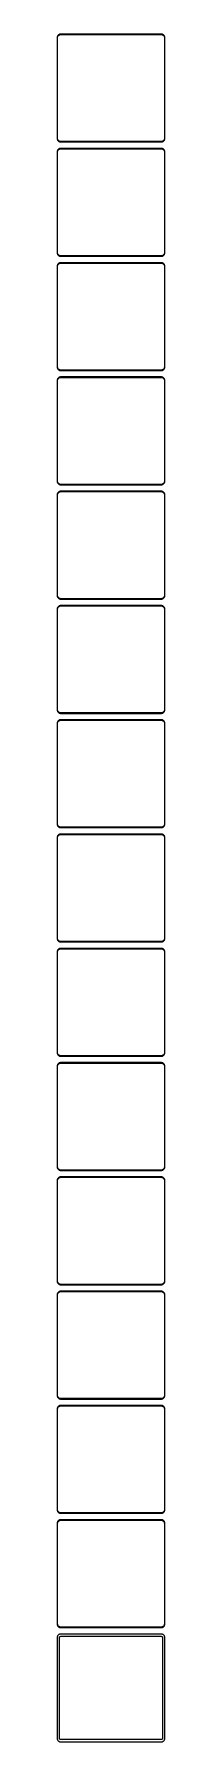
# Model space of a CAD drawing. Header units: metres. Extents: x -75 to 75, y 2310 to 4686.
import ezdxf

# ---------------------------------------------------------------- set-up
doc = ezdxf.new("R2010")
doc.units = ezdxf.units.M

msp = doc.modelspace()

# ---------------------------------------------------------------- linework, layer by layer
for p, q in [((-74.9606, 4681.63), (-75, 4681)), ((-75, 4681), (-75, 4541)), ((-74.8429, 4682.24), (-74.9606, 4681.63)), ((-74.6489, 4682.84), (-74.8429, 4682.24)), ((-74.3815, 4683.41), (-74.6489, 4682.84)), ((-74.5, 4680.75), (-74.4625, 4681.35)), ((-74.5, 4541.25), (-74.5, 4680.75)), ((-74.4625, 4681.35), (-74.3508, 4681.93)), ((-74.0451, 4683.94), (-74.3815, 4683.41)), ((-74.3508, 4681.93), (-74.1664, 4682.5)), ((-74.1664, 4682.5), (-73.9125, 4683.04)), ((-73.6448, 4684.42), (-74.0451, 4683.94)), ((-73.9125, 4683.04), (-73.5928, 4683.54)), ((-73.1871, 4684.85), (-73.6448, 4684.42)), ((-73.5928, 4683.54), (-73.2126, 4684)), ((-73.2126, 4684), (-72.7778, 4684.41)), ((-72.6791, 4685.22), (-73.1871, 4684.85)), ((-72.7778, 4684.41), (-72.2952, 4684.76)), ((-72.1289, 4685.52), (-72.6791, 4685.22)), ((-72.2952, 4684.76), (-71.7724, 4685.05)), ((-71.5451, 4685.76), (-72.1289, 4685.52)), ((-71.7724, 4685.05), (-71.2178, 4685.27)), ((-70.9369, 4685.91), (-71.5451, 4685.76)), ((-71.2178, 4685.27), (-70.6401, 4685.42)), ((-70.3139, 4685.99), (-70.9369, 4685.91)), ((-70.6401, 4685.42), (-70.0482, 4685.49)), ((70.3139, 4685.99), (-70.3139, 4685.99)), ((-70.0482, 4685.49), (70.0482, 4685.49)), ((70.0482, 4685.49), (70.6401, 4685.42)), ((70.9369, 4685.91), (70.3139, 4685.99)), ((70.6401, 4685.42), (71.2178, 4685.27)), ((71.5451, 4685.76), (70.9369, 4685.91)), ((71.2178, 4685.27), (71.7724, 4685.05)), ((72.1289, 4685.52), (71.5451, 4685.76)), ((71.7724, 4685.05), (72.2952, 4684.76)), ((72.6791, 4685.22), (72.1289, 4685.52)), ((72.2952, 4684.76), (72.7778, 4684.41)), ((73.1871, 4684.85), (72.6791, 4685.22)), ((72.7778, 4684.41), (73.2126, 4684)), ((73.6448, 4684.42), (73.1871, 4684.85)), ((73.2126, 4684), (73.5928, 4683.54)), ((73.5928, 4683.54), (73.9125, 4683.04)), ((74.0451, 4683.94), (73.6448, 4684.42)), ((73.9125, 4683.04), (74.1664, 4682.5)), ((74.3815, 4683.41), (74.0451, 4683.94)), ((74.1664, 4682.5), (74.3508, 4681.93)), ((74.3508, 4681.93), (74.4625, 4681.35)), ((74.6489, 4682.84), (74.3815, 4683.41)), ((74.4625, 4681.35), (74.5, 4680.75)), ((74.5, 4680.75), (74.5, 4541.25)), ((74.8429, 4682.24), (74.6489, 4682.84)), ((74.9606, 4681.63), (74.8429, 4682.24)), ((75, 4681), (74.9606, 4681.63)), ((75, 4541), (75, 4681)), ((-75, 4541), (-74.9606, 4540.37)), ((-74.9606, 4540.37), (-74.8429, 4539.76)), ((-74.8429, 4539.76), (-74.6489, 4539.16)), ((-74.6489, 4539.16), (-74.3815, 4538.59)), ((-74.4625, 4540.65), (-74.5, 4541.25)), ((-74.3508, 4540.07), (-74.4625, 4540.65)), ((-74.3815, 4538.59), (-74.0451, 4538.06)), ((-74.1664, 4539.5), (-74.3508, 4540.07)), ((-73.9125, 4538.96), (-74.1664, 4539.5)), ((-73.5928, 4538.46), (-73.9125, 4538.96)), ((-73.2126, 4538), (-73.5928, 4538.46)), ((73.5928, 4538.46), (73.2126, 4538)), ((73.9125, 4538.96), (73.5928, 4538.46)), ((74.1664, 4539.5), (73.9125, 4538.96)), ((74.0451, 4538.06), (74.3815, 4538.59)), ((74.3508, 4540.07), (74.1664, 4539.5)), ((74.4625, 4540.65), (74.3508, 4540.07)), ((74.3815, 4538.59), (74.6489, 4539.16)), ((74.5, 4541.25), (74.4625, 4540.65)), ((74.6489, 4539.16), (74.8429, 4539.76)), ((74.8429, 4539.76), (74.9606, 4540.37)), ((74.9606, 4540.37), (75, 4541)), ((-74.9606, 4522.63), (-75, 4522)), ((-75, 4522), (-75, 4382)), ((-74.8429, 4523.24), (-74.9606, 4522.63)), ((-74.6489, 4523.84), (-74.8429, 4523.24)), ((-74.3815, 4524.41), (-74.6489, 4523.84)), ((-74.5, 4521.75), (-74.4625, 4522.35)), ((-74.5, 4382.25), (-74.5, 4521.75)), ((-74.4625, 4522.35), (-74.3508, 4522.93)), ((-74.0451, 4524.94), (-74.3815, 4524.41)), ((-74.3508, 4522.93), (-74.1664, 4523.5)), ((-74.1664, 4523.5), (-73.9125, 4524.04)), ((-74.0451, 4538.06), (-73.6448, 4537.58)), ((-73.6448, 4525.42), (-74.0451, 4524.94)), ((-73.9125, 4524.04), (-73.5928, 4524.54)), ((-73.6448, 4537.58), (-73.1871, 4537.15)), ((-73.1871, 4525.85), (-73.6448, 4525.42)), ((-73.5928, 4524.54), (-73.2126, 4525)), ((-72.7778, 4537.59), (-73.2126, 4538)), ((-73.2126, 4525), (-72.7778, 4525.41)), ((-73.1871, 4537.15), (-72.6791, 4536.78)), ((-72.6791, 4526.22), (-73.1871, 4525.85)), ((-72.2952, 4537.24), (-72.7778, 4537.59)), ((-72.7778, 4525.41), (-72.2952, 4525.76)), ((-72.6791, 4536.78), (-72.1289, 4536.48)), ((-72.1289, 4526.52), (-72.6791, 4526.22)), ((-71.7724, 4536.95), (-72.2952, 4537.24)), ((-72.2952, 4525.76), (-71.7724, 4526.05)), ((-72.1289, 4536.48), (-71.5451, 4536.24)), ((-71.5451, 4526.76), (-72.1289, 4526.52)), ((-71.2178, 4536.73), (-71.7724, 4536.95)), ((-71.7724, 4526.05), (-71.2178, 4526.27)), ((-71.5451, 4536.24), (-70.9369, 4536.09)), ((-70.9369, 4526.91), (-71.5451, 4526.76)), ((-70.6401, 4536.58), (-71.2178, 4536.73)), ((-71.2178, 4526.27), (-70.6401, 4526.42)), ((-70.9369, 4536.09), (-70.3139, 4536.01)), ((-70.3139, 4526.99), (-70.9369, 4526.91)), ((-70.0482, 4536.51), (-70.6401, 4536.58)), ((-70.6401, 4526.42), (-70.0482, 4526.49)), ((-70.3139, 4536.01), (70.3139, 4536.01)), ((70.3139, 4526.99), (-70.3139, 4526.99)), ((70.0482, 4536.51), (-70.0482, 4536.51)), ((-70.0482, 4526.49), (70.0482, 4526.49)), ((70.6401, 4536.58), (70.0482, 4536.51)), ((70.0482, 4526.49), (70.6401, 4526.42)), ((70.3139, 4536.01), (70.9369, 4536.09)), ((70.9369, 4526.91), (70.3139, 4526.99)), ((71.2178, 4536.73), (70.6401, 4536.58)), ((70.6401, 4526.42), (71.2178, 4526.27)), ((70.9369, 4536.09), (71.5451, 4536.24)), ((71.5451, 4526.76), (70.9369, 4526.91)), ((71.7724, 4536.95), (71.2178, 4536.73)), ((71.2178, 4526.27), (71.7724, 4526.05)), ((71.5451, 4536.24), (72.1289, 4536.48)), ((72.1289, 4526.52), (71.5451, 4526.76)), ((72.2952, 4537.24), (71.7724, 4536.95)), ((71.7724, 4526.05), (72.2952, 4525.76)), ((72.1289, 4536.48), (72.6791, 4536.78)), ((72.6791, 4526.22), (72.1289, 4526.52)), ((72.7778, 4537.59), (72.2952, 4537.24)), ((72.2952, 4525.76), (72.7778, 4525.41)), ((72.6791, 4536.78), (73.1871, 4537.15)), ((73.1871, 4525.85), (72.6791, 4526.22)), ((73.2126, 4538), (72.7778, 4537.59)), ((72.7778, 4525.41), (73.2126, 4525)), ((73.1871, 4537.15), (73.6448, 4537.58)), ((73.6448, 4525.42), (73.1871, 4525.85)), ((73.2126, 4525), (73.5928, 4524.54)), ((73.5928, 4524.54), (73.9125, 4524.04)), ((73.6448, 4537.58), (74.0451, 4538.06)), ((74.0451, 4524.94), (73.6448, 4525.42)), ((73.9125, 4524.04), (74.1664, 4523.5)), ((74.3815, 4524.41), (74.0451, 4524.94)), ((74.1664, 4523.5), (74.3508, 4522.93)), ((74.3508, 4522.93), (74.4625, 4522.35)), ((74.6489, 4523.84), (74.3815, 4524.41)), ((74.4625, 4522.35), (74.5, 4521.75)), ((74.5, 4521.75), (74.5, 4382.25)), ((74.8429, 4523.24), (74.6489, 4523.84)), ((74.9606, 4522.63), (74.8429, 4523.24)), ((75, 4522), (74.9606, 4522.63)), ((75, 4382), (75, 4522)), ((-75, 4382), (-74.9606, 4381.37)), ((-74.9606, 4381.37), (-74.8429, 4380.76)), ((-74.8429, 4380.76), (-74.6489, 4380.16)), ((-74.6489, 4380.16), (-74.3815, 4379.59)), ((-74.4625, 4381.65), (-74.5, 4382.25)), ((-74.3508, 4381.07), (-74.4625, 4381.65)), ((-74.3815, 4379.59), (-74.0451, 4379.06)), ((-74.1664, 4380.5), (-74.3508, 4381.07)), ((-73.9125, 4379.96), (-74.1664, 4380.5)), ((-74.0451, 4379.06), (-73.6448, 4378.58)), ((-73.5928, 4379.46), (-73.9125, 4379.96)), ((-73.6448, 4378.58), (-73.1871, 4378.15)), ((-73.2126, 4379), (-73.5928, 4379.46)), ((-72.7778, 4378.59), (-73.2126, 4379)), ((-73.1871, 4378.15), (-72.6791, 4377.78)), ((-72.2952, 4378.24), (-72.7778, 4378.59)), ((-72.6791, 4377.78), (-72.1289, 4377.48)), ((-71.7724, 4377.95), (-72.2952, 4378.24)), ((-72.1289, 4377.48), (-71.5451, 4377.24)), ((-71.2178, 4377.73), (-71.7724, 4377.95)), ((-71.5451, 4377.24), (-70.9369, 4377.09)), ((-70.6401, 4377.58), (-71.2178, 4377.73)), ((-70.9369, 4377.09), (-70.3139, 4377.01)), ((-70.0482, 4377.51), (-70.6401, 4377.58)), ((-70.3139, 4377.01), (70.3139, 4377.01)), ((70.0482, 4377.51), (-70.0482, 4377.51)), ((70.6401, 4377.58), (70.0482, 4377.51)), ((70.3139, 4377.01), (70.9369, 4377.09)), ((71.2178, 4377.73), (70.6401, 4377.58)), ((70.9369, 4377.09), (71.5451, 4377.24)), ((71.7724, 4377.95), (71.2178, 4377.73)), ((71.5451, 4377.24), (72.1289, 4377.48)), ((72.2952, 4378.24), (71.7724, 4377.95)), ((72.1289, 4377.48), (72.6791, 4377.78)), ((72.7778, 4378.59), (72.2952, 4378.24)), ((72.6791, 4377.78), (73.1871, 4378.15)), ((73.2126, 4379), (72.7778, 4378.59)), ((73.1871, 4378.15), (73.6448, 4378.58)), ((73.5928, 4379.46), (73.2126, 4379)), ((73.9125, 4379.96), (73.5928, 4379.46)), ((73.6448, 4378.58), (74.0451, 4379.06)), ((74.1664, 4380.5), (73.9125, 4379.96)), ((74.0451, 4379.06), (74.3815, 4379.59)), ((74.3508, 4381.07), (74.1664, 4380.5)), ((74.4625, 4381.65), (74.3508, 4381.07)), ((74.3815, 4379.59), (74.6489, 4380.16)), ((74.5, 4382.25), (74.4625, 4381.65)), ((74.6489, 4380.16), (74.8429, 4380.76)), ((74.8429, 4380.76), (74.9606, 4381.37)), ((74.9606, 4381.37), (75, 4382)), ((-74.9606, 4363.63), (-75, 4363)), ((-75, 4363), (-75, 4223)), ((-74.8429, 4364.24), (-74.9606, 4363.63)), ((-74.6489, 4364.84), (-74.8429, 4364.24)), ((-74.3815, 4365.41), (-74.6489, 4364.84)), ((-74.5, 4362.75), (-74.4625, 4363.35)), ((-74.5, 4223.25), (-74.5, 4362.75)), ((-74.4625, 4363.35), (-74.3508, 4363.93)), ((-74.0451, 4365.94), (-74.3815, 4365.41)), ((-74.3508, 4363.93), (-74.1664, 4364.5)), ((-74.1664, 4364.5), (-73.9125, 4365.04)), ((-73.6448, 4366.42), (-74.0451, 4365.94)), ((-73.9125, 4365.04), (-73.5928, 4365.54)), ((-73.1871, 4366.85), (-73.6448, 4366.42)), ((-73.5928, 4365.54), (-73.2126, 4366)), ((-73.2126, 4366), (-72.7778, 4366.41)), ((-72.6791, 4367.22), (-73.1871, 4366.85)), ((-72.7778, 4366.41), (-72.2952, 4366.76)), ((-72.1289, 4367.52), (-72.6791, 4367.22)), ((-72.2952, 4366.76), (-71.7724, 4367.05)), ((-71.5451, 4367.76), (-72.1289, 4367.52)), ((-71.7724, 4367.05), (-71.2178, 4367.27)), ((-70.9369, 4367.91), (-71.5451, 4367.76)), ((-71.2178, 4367.27), (-70.6401, 4367.42)), ((-70.3139, 4367.99), (-70.9369, 4367.91)), ((-70.6401, 4367.42), (-70.0482, 4367.49)), ((70.3139, 4367.99), (-70.3139, 4367.99)), ((-70.0482, 4367.49), (70.0482, 4367.49)), ((70.0482, 4367.49), (70.6401, 4367.42)), ((70.9369, 4367.91), (70.3139, 4367.99)), ((70.6401, 4367.42), (71.2178, 4367.27)), ((71.5451, 4367.76), (70.9369, 4367.91)), ((71.2178, 4367.27), (71.7724, 4367.05)), ((72.1289, 4367.52), (71.5451, 4367.76)), ((71.7724, 4367.05), (72.2952, 4366.76)), ((72.6791, 4367.22), (72.1289, 4367.52)), ((72.2952, 4366.76), (72.7778, 4366.41)), ((73.1871, 4366.85), (72.6791, 4367.22)), ((72.7778, 4366.41), (73.2126, 4366)), ((73.6448, 4366.42), (73.1871, 4366.85)), ((73.2126, 4366), (73.5928, 4365.54)), ((73.5928, 4365.54), (73.9125, 4365.04)), ((74.0451, 4365.94), (73.6448, 4366.42)), ((73.9125, 4365.04), (74.1664, 4364.5)), ((74.3815, 4365.41), (74.0451, 4365.94)), ((74.1664, 4364.5), (74.3508, 4363.93)), ((74.3508, 4363.93), (74.4625, 4363.35)), ((74.6489, 4364.84), (74.3815, 4365.41)), ((74.4625, 4363.35), (74.5, 4362.75)), ((74.5, 4362.75), (74.5, 4223.25)), ((74.8429, 4364.24), (74.6489, 4364.84)), ((74.9606, 4363.63), (74.8429, 4364.24)), ((75, 4363), (74.9606, 4363.63)), ((75, 4223), (75, 4363)), ((-75, 4223), (-74.9606, 4222.37)), ((-74.9606, 4222.37), (-74.8429, 4221.76)), ((-74.8429, 4221.76), (-74.6489, 4221.16)), ((-74.6489, 4205.84), (-74.8429, 4205.24)), ((-74.6489, 4221.16), (-74.3815, 4220.59)), ((-74.3815, 4206.41), (-74.6489, 4205.84)), ((-74.4625, 4222.65), (-74.5, 4223.25)), ((-74.3508, 4222.07), (-74.4625, 4222.65)), ((-74.3815, 4220.59), (-74.0451, 4220.06)), ((-74.0451, 4206.94), (-74.3815, 4206.41)), ((-74.1664, 4221.5), (-74.3508, 4222.07)), ((-74.3508, 4204.93), (-74.1664, 4205.5)), ((-73.9125, 4220.96), (-74.1664, 4221.5)), ((-74.1664, 4205.5), (-73.9125, 4206.04)), ((-74.0451, 4220.06), (-73.6448, 4219.58)), ((-73.6448, 4207.42), (-74.0451, 4206.94)), ((-73.5928, 4220.46), (-73.9125, 4220.96)), ((-73.9125, 4206.04), (-73.5928, 4206.54)), ((-73.6448, 4219.58), (-73.1871, 4219.15)), ((-73.1871, 4207.85), (-73.6448, 4207.42)), ((-73.2126, 4220), (-73.5928, 4220.46)), ((-73.5928, 4206.54), (-73.2126, 4207)), ((-72.7778, 4219.59), (-73.2126, 4220)), ((-73.2126, 4207), (-72.7778, 4207.41)), ((-73.1871, 4219.15), (-72.6791, 4218.78)), ((-72.6791, 4208.22), (-73.1871, 4207.85)), ((-72.2952, 4219.24), (-72.7778, 4219.59)), ((-72.7778, 4207.41), (-72.2952, 4207.76)), ((-72.6791, 4218.78), (-72.1289, 4218.48)), ((-72.1289, 4208.52), (-72.6791, 4208.22)), ((-71.7724, 4218.95), (-72.2952, 4219.24)), ((-72.2952, 4207.76), (-71.7724, 4208.05)), ((-72.1289, 4218.48), (-71.5451, 4218.24)), ((-71.5451, 4208.76), (-72.1289, 4208.52)), ((-71.2178, 4218.73), (-71.7724, 4218.95)), ((-71.7724, 4208.05), (-71.2178, 4208.27)), ((-71.5451, 4218.24), (-70.9369, 4218.09)), ((-70.9369, 4208.91), (-71.5451, 4208.76)), ((-70.6401, 4218.58), (-71.2178, 4218.73)), ((-71.2178, 4208.27), (-70.6401, 4208.42)), ((-70.9369, 4218.09), (-70.3139, 4218.01)), ((-70.3139, 4208.99), (-70.9369, 4208.91)), ((-70.0482, 4218.51), (-70.6401, 4218.58)), ((-70.6401, 4208.42), (-70.0482, 4208.49)), ((-70.3139, 4218.01), (70.3139, 4218.01)), ((70.3139, 4208.99), (-70.3139, 4208.99)), ((70.0482, 4218.51), (-70.0482, 4218.51)), ((-70.0482, 4208.49), (70.0482, 4208.49)), ((70.6401, 4218.58), (70.0482, 4218.51)), ((70.0482, 4208.49), (70.6401, 4208.42)), ((70.3139, 4218.01), (70.9369, 4218.09)), ((70.9369, 4208.91), (70.3139, 4208.99)), ((71.2178, 4218.73), (70.6401, 4218.58)), ((70.6401, 4208.42), (71.2178, 4208.27)), ((70.9369, 4218.09), (71.5451, 4218.24)), ((71.5451, 4208.76), (70.9369, 4208.91)), ((71.7724, 4218.95), (71.2178, 4218.73)), ((71.2178, 4208.27), (71.7724, 4208.05)), ((71.5451, 4218.24), (72.1289, 4218.48)), ((72.1289, 4208.52), (71.5451, 4208.76)), ((72.2952, 4219.24), (71.7724, 4218.95)), ((71.7724, 4208.05), (72.2952, 4207.76)), ((72.1289, 4218.48), (72.6791, 4218.78)), ((72.6791, 4208.22), (72.1289, 4208.52)), ((72.7778, 4219.59), (72.2952, 4219.24)), ((72.2952, 4207.76), (72.7778, 4207.41)), ((72.6791, 4218.78), (73.1871, 4219.15)), ((73.1871, 4207.85), (72.6791, 4208.22)), ((73.2126, 4220), (72.7778, 4219.59)), ((72.7778, 4207.41), (73.2126, 4207)), ((73.1871, 4219.15), (73.6448, 4219.58)), ((73.6448, 4207.42), (73.1871, 4207.85)), ((73.5928, 4220.46), (73.2126, 4220)), ((73.2126, 4207), (73.5928, 4206.54)), ((73.9125, 4220.96), (73.5928, 4220.46)), ((73.5928, 4206.54), (73.9125, 4206.04)), ((73.6448, 4219.58), (74.0451, 4220.06)), ((74.0451, 4206.94), (73.6448, 4207.42)), ((74.1664, 4221.5), (73.9125, 4220.96)), ((73.9125, 4206.04), (74.1664, 4205.5)), ((74.0451, 4220.06), (74.3815, 4220.59)), ((74.3815, 4206.41), (74.0451, 4206.94)), ((74.3508, 4222.07), (74.1664, 4221.5)), ((74.1664, 4205.5), (74.3508, 4204.93)), ((74.4625, 4222.65), (74.3508, 4222.07)), ((74.3815, 4220.59), (74.6489, 4221.16)), ((74.6489, 4205.84), (74.3815, 4206.41)), ((74.5, 4223.25), (74.4625, 4222.65)), ((74.6489, 4221.16), (74.8429, 4221.76)), ((74.8429, 4205.24), (74.6489, 4205.84)), ((74.8429, 4221.76), (74.9606, 4222.37)), ((74.9606, 4222.37), (75, 4223)), ((-74.9606, 4204.63), (-75, 4204)), ((-75, 4204), (-75, 4064)), ((-74.8429, 4205.24), (-74.9606, 4204.63)), ((-74.5, 4203.75), (-74.4625, 4204.35)), ((-74.5, 4064.25), (-74.5, 4203.75)), ((-74.4625, 4204.35), (-74.3508, 4204.93)), ((74.3508, 4204.93), (74.4625, 4204.35)), ((74.4625, 4204.35), (74.5, 4203.75)), ((74.5, 4203.75), (74.5, 4064.25)), ((74.9606, 4204.63), (74.8429, 4205.24)), ((75, 4204), (74.9606, 4204.63)), ((75, 4064), (75, 4204)), ((-75, 4064), (-74.9606, 4063.37)), ((-74.9606, 4063.37), (-74.8429, 4062.76)), ((-74.4625, 4063.65), (-74.5, 4064.25)), ((-74.3508, 4063.07), (-74.4625, 4063.65)), ((-74.1664, 4062.5), (-74.3508, 4063.07)), ((74.3508, 4063.07), (74.1664, 4062.5)), ((74.4625, 4063.65), (74.3508, 4063.07)), ((74.5, 4064.25), (74.4625, 4063.65)), ((74.8429, 4062.76), (74.9606, 4063.37)), ((74.9606, 4063.37), (75, 4064)), ((-74.9606, 4045.63), (-75, 4045)), ((-75, 4045), (-75, 3905)), ((-74.8429, 4046.24), (-74.9606, 4045.63)), ((-74.8429, 4062.76), (-74.6489, 4062.16)), ((-74.6489, 4046.84), (-74.8429, 4046.24)), ((-74.6489, 4062.16), (-74.3815, 4061.59)), ((-74.3815, 4047.41), (-74.6489, 4046.84)), ((-74.5, 4044.75), (-74.4625, 4045.35)), ((-74.5, 3905.25), (-74.5, 4044.75)), ((-74.4625, 4045.35), (-74.3508, 4045.93)), ((-74.3815, 4061.59), (-74.0451, 4061.06)), ((-74.0451, 4047.94), (-74.3815, 4047.41)), ((-74.3508, 4045.93), (-74.1664, 4046.5)), ((-73.9125, 4061.96), (-74.1664, 4062.5)), ((-74.1664, 4046.5), (-73.9125, 4047.04)), ((-74.0451, 4061.06), (-73.6448, 4060.58)), ((-73.6448, 4048.42), (-74.0451, 4047.94)), ((-73.5928, 4061.46), (-73.9125, 4061.96)), ((-73.9125, 4047.04), (-73.5928, 4047.54)), ((-73.6448, 4060.58), (-73.1871, 4060.15)), ((-73.1871, 4048.85), (-73.6448, 4048.42)), ((-73.2126, 4061), (-73.5928, 4061.46)), ((-73.5928, 4047.54), (-73.2126, 4048)), ((-72.7778, 4060.59), (-73.2126, 4061)), ((-73.2126, 4048), (-72.7778, 4048.41)), ((-73.1871, 4060.15), (-72.6791, 4059.78)), ((-72.6791, 4049.22), (-73.1871, 4048.85)), ((-72.2952, 4060.24), (-72.7778, 4060.59)), ((-72.7778, 4048.41), (-72.2952, 4048.76)), ((-72.6791, 4059.78), (-72.1289, 4059.48)), ((-72.1289, 4049.52), (-72.6791, 4049.22)), ((-71.7724, 4059.95), (-72.2952, 4060.24)), ((-72.2952, 4048.76), (-71.7724, 4049.05)), ((-72.1289, 4059.48), (-71.5451, 4059.24)), ((-71.5451, 4049.76), (-72.1289, 4049.52)), ((-71.2178, 4059.73), (-71.7724, 4059.95)), ((-71.7724, 4049.05), (-71.2178, 4049.27)), ((-71.5451, 4059.24), (-70.9369, 4059.09)), ((-70.9369, 4049.91), (-71.5451, 4049.76)), ((-70.6401, 4059.58), (-71.2178, 4059.73)), ((-71.2178, 4049.27), (-70.6401, 4049.42)), ((-70.9369, 4059.09), (-70.3139, 4059.01)), ((-70.3139, 4049.99), (-70.9369, 4049.91)), ((-70.0482, 4059.51), (-70.6401, 4059.58)), ((-70.6401, 4049.42), (-70.0482, 4049.49)), ((-70.3139, 4059.01), (70.3139, 4059.01)), ((70.3139, 4049.99), (-70.3139, 4049.99)), ((70.0482, 4059.51), (-70.0482, 4059.51)), ((-70.0482, 4049.49), (70.0482, 4049.49)), ((70.6401, 4059.58), (70.0482, 4059.51)), ((70.0482, 4049.49), (70.6401, 4049.42)), ((70.3139, 4059.01), (70.9369, 4059.09)), ((70.9369, 4049.91), (70.3139, 4049.99)), ((71.2178, 4059.73), (70.6401, 4059.58)), ((70.6401, 4049.42), (71.2178, 4049.27)), ((70.9369, 4059.09), (71.5451, 4059.24)), ((71.5451, 4049.76), (70.9369, 4049.91)), ((71.7724, 4059.95), (71.2178, 4059.73)), ((71.2178, 4049.27), (71.7724, 4049.05)), ((71.5451, 4059.24), (72.1289, 4059.48)), ((72.1289, 4049.52), (71.5451, 4049.76)), ((72.2952, 4060.24), (71.7724, 4059.95)), ((71.7724, 4049.05), (72.2952, 4048.76)), ((72.1289, 4059.48), (72.6791, 4059.78)), ((72.6791, 4049.22), (72.1289, 4049.52)), ((72.7778, 4060.59), (72.2952, 4060.24)), ((72.2952, 4048.76), (72.7778, 4048.41)), ((72.6791, 4059.78), (73.1871, 4060.15)), ((73.1871, 4048.85), (72.6791, 4049.22)), ((73.2126, 4061), (72.7778, 4060.59)), ((72.7778, 4048.41), (73.2126, 4048)), ((73.1871, 4060.15), (73.6448, 4060.58)), ((73.6448, 4048.42), (73.1871, 4048.85)), ((73.5928, 4061.46), (73.2126, 4061)), ((73.2126, 4048), (73.5928, 4047.54)), ((73.9125, 4061.96), (73.5928, 4061.46)), ((73.5928, 4047.54), (73.9125, 4047.04)), ((73.6448, 4060.58), (74.0451, 4061.06)), ((74.0451, 4047.94), (73.6448, 4048.42)), ((74.1664, 4062.5), (73.9125, 4061.96)), ((73.9125, 4047.04), (74.1664, 4046.5)), ((74.0451, 4061.06), (74.3815, 4061.59)), ((74.3815, 4047.41), (74.0451, 4047.94)), ((74.1664, 4046.5), (74.3508, 4045.93)), ((74.3508, 4045.93), (74.4625, 4045.35)), ((74.3815, 4061.59), (74.6489, 4062.16)), ((74.6489, 4046.84), (74.3815, 4047.41)), ((74.4625, 4045.35), (74.5, 4044.75)), ((74.5, 4044.75), (74.5, 3905.25)), ((74.6489, 4062.16), (74.8429, 4062.76)), ((74.8429, 4046.24), (74.6489, 4046.84)), ((74.9606, 4045.63), (74.8429, 4046.24)), ((75, 4045), (74.9606, 4045.63)), ((75, 3905), (75, 4045)), ((-75, 3905), (-74.9606, 3904.37)), ((-74.9606, 3904.37), (-74.8429, 3903.76)), ((-74.8429, 3903.76), (-74.6489, 3903.16)), ((-74.6489, 3903.16), (-74.3815, 3902.59)), ((-74.4625, 3904.65), (-74.5, 3905.25)), ((-74.3508, 3904.07), (-74.4625, 3904.65)), ((-74.3815, 3902.59), (-74.0451, 3902.06)), ((-74.1664, 3903.5), (-74.3508, 3904.07)), ((-73.9125, 3902.96), (-74.1664, 3903.5)), ((-74.0451, 3902.06), (-73.6448, 3901.58)), ((-73.5928, 3902.46), (-73.9125, 3902.96)), ((-73.6448, 3901.58), (-73.1871, 3901.15)), ((-73.2126, 3902), (-73.5928, 3902.46)), ((-72.7778, 3901.59), (-73.2126, 3902)), ((-73.1871, 3901.15), (-72.6791, 3900.78)), ((-72.2952, 3901.24), (-72.7778, 3901.59)), ((-72.6791, 3900.78), (-72.1289, 3900.48)), ((-71.7724, 3900.95), (-72.2952, 3901.24)), ((-72.1289, 3900.48), (-71.5451, 3900.24)), ((-71.2178, 3900.73), (-71.7724, 3900.95)), ((-71.5451, 3900.24), (-70.9369, 3900.09)), ((-70.6401, 3900.58), (-71.2178, 3900.73)), ((-70.9369, 3900.09), (-70.3139, 3900.01)), ((-70.0482, 3900.51), (-70.6401, 3900.58)), ((-70.3139, 3900.01), (70.3139, 3900.01)), ((70.0482, 3900.51), (-70.0482, 3900.51)), ((70.6401, 3900.58), (70.0482, 3900.51)), ((70.3139, 3900.01), (70.9369, 3900.09)), ((71.2178, 3900.73), (70.6401, 3900.58)), ((70.9369, 3900.09), (71.5451, 3900.24)), ((71.7724, 3900.95), (71.2178, 3900.73)), ((71.5451, 3900.24), (72.1289, 3900.48)), ((72.2952, 3901.24), (71.7724, 3900.95)), ((72.1289, 3900.48), (72.6791, 3900.78)), ((72.7778, 3901.59), (72.2952, 3901.24)), ((72.6791, 3900.78), (73.1871, 3901.15)), ((73.2126, 3902), (72.7778, 3901.59)), ((73.1871, 3901.15), (73.6448, 3901.58)), ((73.5928, 3902.46), (73.2126, 3902)), ((73.9125, 3902.96), (73.5928, 3902.46)), ((73.6448, 3901.58), (74.0451, 3902.06)), ((74.1664, 3903.5), (73.9125, 3902.96)), ((74.0451, 3902.06), (74.3815, 3902.59)), ((74.3508, 3904.07), (74.1664, 3903.5)), ((74.4625, 3904.65), (74.3508, 3904.07)), ((74.3815, 3902.59), (74.6489, 3903.16)), ((74.5, 3905.25), (74.4625, 3904.65)), ((74.6489, 3903.16), (74.8429, 3903.76)), ((74.8429, 3903.76), (74.9606, 3904.37)), ((74.9606, 3904.37), (75, 3905)), ((-74.9606, 3886.63), (-75, 3886)), ((-75, 3886), (-75, 3746)), ((-74.8429, 3887.24), (-74.9606, 3886.63)), ((-74.6489, 3887.84), (-74.8429, 3887.24)), ((-74.3815, 3888.41), (-74.6489, 3887.84)), ((-74.5, 3885.75), (-74.4625, 3886.35)), ((-74.5, 3746.25), (-74.5, 3885.75)), ((-74.4625, 3886.35), (-74.3508, 3886.93)), ((-74.0451, 3888.94), (-74.3815, 3888.41)), ((-74.3508, 3886.93), (-74.1664, 3887.5)), ((-74.1664, 3887.5), (-73.9125, 3888.04)), ((-73.6448, 3889.42), (-74.0451, 3888.94)), ((-73.9125, 3888.04), (-73.5928, 3888.54)), ((-73.1871, 3889.85), (-73.6448, 3889.42)), ((-73.5928, 3888.54), (-73.2126, 3889)), ((-73.2126, 3889), (-72.7778, 3889.41)), ((-72.6791, 3890.22), (-73.1871, 3889.85)), ((-72.7778, 3889.41), (-72.2952, 3889.76)), ((-72.1289, 3890.52), (-72.6791, 3890.22)), ((-72.2952, 3889.76), (-71.7724, 3890.05)), ((-71.5451, 3890.76), (-72.1289, 3890.52)), ((-71.7724, 3890.05), (-71.2178, 3890.27)), ((-70.9369, 3890.91), (-71.5451, 3890.76)), ((-71.2178, 3890.27), (-70.6401, 3890.42)), ((-70.3139, 3890.99), (-70.9369, 3890.91)), ((-70.6401, 3890.42), (-70.0482, 3890.49)), ((70.3139, 3890.99), (-70.3139, 3890.99)), ((-70.0482, 3890.49), (70.0482, 3890.49)), ((70.0482, 3890.49), (70.6401, 3890.42)), ((70.9369, 3890.91), (70.3139, 3890.99)), ((70.6401, 3890.42), (71.2178, 3890.27)), ((71.5451, 3890.76), (70.9369, 3890.91)), ((71.2178, 3890.27), (71.7724, 3890.05)), ((72.1289, 3890.52), (71.5451, 3890.76)), ((71.7724, 3890.05), (72.2952, 3889.76)), ((72.6791, 3890.22), (72.1289, 3890.52)), ((72.2952, 3889.76), (72.7778, 3889.41)), ((73.1871, 3889.85), (72.6791, 3890.22)), ((72.7778, 3889.41), (73.2126, 3889)), ((73.6448, 3889.42), (73.1871, 3889.85)), ((73.2126, 3889), (73.5928, 3888.54)), ((73.5928, 3888.54), (73.9125, 3888.04)), ((74.0451, 3888.94), (73.6448, 3889.42)), ((73.9125, 3888.04), (74.1664, 3887.5)), ((74.3815, 3888.41), (74.0451, 3888.94)), ((74.1664, 3887.5), (74.3508, 3886.93)), ((74.3508, 3886.93), (74.4625, 3886.35)), ((74.6489, 3887.84), (74.3815, 3888.41)), ((74.4625, 3886.35), (74.5, 3885.75)), ((74.5, 3885.75), (74.5, 3746.25)), ((74.8429, 3887.24), (74.6489, 3887.84)), ((74.9606, 3886.63), (74.8429, 3887.24)), ((75, 3886), (74.9606, 3886.63)), ((75, 3746), (75, 3886)), ((-75, 3746), (-74.9606, 3745.37)), ((-74.9606, 3745.37), (-74.8429, 3744.76)), ((-74.8429, 3744.76), (-74.6489, 3744.16)), ((-74.6489, 3744.16), (-74.3815, 3743.59)), ((-74.4625, 3745.65), (-74.5, 3746.25)), ((-74.3508, 3745.07), (-74.4625, 3745.65)), ((-74.3815, 3743.59), (-74.0451, 3743.06)), ((-74.1664, 3744.5), (-74.3508, 3745.07)), ((-73.9125, 3743.96), (-74.1664, 3744.5)), ((-74.0451, 3743.06), (-73.6448, 3742.58)), ((-73.6448, 3730.42), (-74.0451, 3729.94)), ((-73.5928, 3743.46), (-73.9125, 3743.96)), ((-73.6448, 3742.58), (-73.1871, 3742.15)), ((-73.1871, 3730.85), (-73.6448, 3730.42)), ((-73.2126, 3743), (-73.5928, 3743.46)), ((-72.7778, 3742.59), (-73.2126, 3743)), ((-73.2126, 3730), (-72.7778, 3730.41)), ((-73.1871, 3742.15), (-72.6791, 3741.78)), ((-72.6791, 3731.22), (-73.1871, 3730.85)), ((-72.2952, 3742.24), (-72.7778, 3742.59)), ((-72.7778, 3730.41), (-72.2952, 3730.76)), ((-72.6791, 3741.78), (-72.1289, 3741.48)), ((-72.1289, 3731.52), (-72.6791, 3731.22)), ((-71.7724, 3741.95), (-72.2952, 3742.24)), ((-72.2952, 3730.76), (-71.7724, 3731.05)), ((-72.1289, 3741.48), (-71.5451, 3741.24)), ((-71.5451, 3731.76), (-72.1289, 3731.52)), ((-71.2178, 3741.73), (-71.7724, 3741.95)), ((-71.7724, 3731.05), (-71.2178, 3731.27)), ((-71.5451, 3741.24), (-70.9369, 3741.09)), ((-70.9369, 3731.91), (-71.5451, 3731.76)), ((-70.6401, 3741.58), (-71.2178, 3741.73)), ((-71.2178, 3731.27), (-70.6401, 3731.42)), ((-70.9369, 3741.09), (-70.3139, 3741.01)), ((-70.3139, 3731.99), (-70.9369, 3731.91)), ((-70.0482, 3741.51), (-70.6401, 3741.58)), ((-70.6401, 3731.42), (-70.0482, 3731.49)), ((-70.3139, 3741.01), (70.3139, 3741.01)), ((70.3139, 3731.99), (-70.3139, 3731.99)), ((70.0482, 3741.51), (-70.0482, 3741.51)), ((-70.0482, 3731.49), (70.0482, 3731.49)), ((70.6401, 3741.58), (70.0482, 3741.51)), ((70.0482, 3731.49), (70.6401, 3731.42)), ((70.3139, 3741.01), (70.9369, 3741.09)), ((70.9369, 3731.91), (70.3139, 3731.99)), ((71.2178, 3741.73), (70.6401, 3741.58)), ((70.6401, 3731.42), (71.2178, 3731.27)), ((70.9369, 3741.09), (71.5451, 3741.24)), ((71.5451, 3731.76), (70.9369, 3731.91)), ((71.7724, 3741.95), (71.2178, 3741.73)), ((71.2178, 3731.27), (71.7724, 3731.05)), ((71.5451, 3741.24), (72.1289, 3741.48)), ((72.1289, 3731.52), (71.5451, 3731.76)), ((72.2952, 3742.24), (71.7724, 3741.95)), ((71.7724, 3731.05), (72.2952, 3730.76)), ((72.1289, 3741.48), (72.6791, 3741.78)), ((72.6791, 3731.22), (72.1289, 3731.52)), ((72.7778, 3742.59), (72.2952, 3742.24)), ((72.2952, 3730.76), (72.7778, 3730.41)), ((72.6791, 3741.78), (73.1871, 3742.15)), ((73.1871, 3730.85), (72.6791, 3731.22)), ((73.2126, 3743), (72.7778, 3742.59)), ((72.7778, 3730.41), (73.2126, 3730)), ((73.1871, 3742.15), (73.6448, 3742.58)), ((73.6448, 3730.42), (73.1871, 3730.85)), ((73.5928, 3743.46), (73.2126, 3743)), ((73.9125, 3743.96), (73.5928, 3743.46)), ((73.6448, 3742.58), (74.0451, 3743.06)), ((74.0451, 3729.94), (73.6448, 3730.42)), ((74.1664, 3744.5), (73.9125, 3743.96)), ((74.0451, 3743.06), (74.3815, 3743.59)), ((74.3508, 3745.07), (74.1664, 3744.5)), ((74.4625, 3745.65), (74.3508, 3745.07)), ((74.3815, 3743.59), (74.6489, 3744.16)), ((74.5, 3746.25), (74.4625, 3745.65)), ((74.6489, 3744.16), (74.8429, 3744.76)), ((74.8429, 3744.76), (74.9606, 3745.37)), ((74.9606, 3745.37), (75, 3746)), ((-74.9606, 3727.63), (-75, 3727)), ((-75, 3727), (-75, 3587)), ((-74.8429, 3728.24), (-74.9606, 3727.63)), ((-74.6489, 3728.84), (-74.8429, 3728.24)), ((-74.3815, 3729.41), (-74.6489, 3728.84)), ((-74.5, 3726.75), (-74.4625, 3727.35)), ((-74.5, 3587.25), (-74.5, 3726.75)), ((-74.4625, 3727.35), (-74.3508, 3727.93)), ((-74.0451, 3729.94), (-74.3815, 3729.41)), ((-74.3508, 3727.93), (-74.1664, 3728.5)), ((-74.1664, 3728.5), (-73.9125, 3729.04)), ((-73.9125, 3729.04), (-73.5928, 3729.54)), ((-73.5928, 3729.54), (-73.2126, 3730)), ((73.2126, 3730), (73.5928, 3729.54)), ((73.5928, 3729.54), (73.9125, 3729.04)), ((73.9125, 3729.04), (74.1664, 3728.5)), ((74.3815, 3729.41), (74.0451, 3729.94)), ((74.1664, 3728.5), (74.3508, 3727.93)), ((74.3508, 3727.93), (74.4625, 3727.35)), ((74.6489, 3728.84), (74.3815, 3729.41)), ((74.4625, 3727.35), (74.5, 3726.75)), ((74.5, 3726.75), (74.5, 3587.25)), ((74.8429, 3728.24), (74.6489, 3728.84)), ((74.9606, 3727.63), (74.8429, 3728.24)), ((75, 3727), (74.9606, 3727.63)), ((75, 3587), (75, 3727)), ((-75, 3587), (-74.9606, 3586.37)), ((-74.9606, 3568.63), (-75, 3568)), ((-75, 3568), (-75, 3428)), ((-74.9606, 3586.37), (-74.8429, 3585.76)), ((-74.8429, 3569.24), (-74.9606, 3568.63)), ((-74.8429, 3585.76), (-74.6489, 3585.16)), ((-74.6489, 3569.84), (-74.8429, 3569.24)), ((-74.6489, 3585.16), (-74.3815, 3584.59)), ((-74.3815, 3570.41), (-74.6489, 3569.84)), ((-74.4625, 3586.65), (-74.5, 3587.25)), ((-74.5, 3567.75), (-74.4625, 3568.35)), ((-74.5, 3428.25), (-74.5, 3567.75)), ((-74.3508, 3586.07), (-74.4625, 3586.65)), ((-74.4625, 3568.35), (-74.3508, 3568.93)), ((-74.3815, 3584.59), (-74.0451, 3584.06)), ((-74.0451, 3570.94), (-74.3815, 3570.41)), ((-74.1664, 3585.5), (-74.3508, 3586.07)), ((-74.3508, 3568.93), (-74.1664, 3569.5)), ((-73.9125, 3584.96), (-74.1664, 3585.5)), ((-74.1664, 3569.5), (-73.9125, 3570.04)), ((-74.0451, 3584.06), (-73.6448, 3583.58)), ((-73.6448, 3571.42), (-74.0451, 3570.94)), ((-73.5928, 3584.46), (-73.9125, 3584.96)), ((-73.9125, 3570.04), (-73.5928, 3570.54)), ((-73.6448, 3583.58), (-73.1871, 3583.15)), ((-73.1871, 3571.85), (-73.6448, 3571.42)), ((-73.2126, 3584), (-73.5928, 3584.46)), ((-73.5928, 3570.54), (-73.2126, 3571)), ((-72.7778, 3583.59), (-73.2126, 3584)), ((-73.2126, 3571), (-72.7778, 3571.41)), ((-73.1871, 3583.15), (-72.6791, 3582.78)), ((-72.6791, 3572.22), (-73.1871, 3571.85)), ((-72.2952, 3583.24), (-72.7778, 3583.59)), ((-72.7778, 3571.41), (-72.2952, 3571.76)), ((-72.6791, 3582.78), (-72.1289, 3582.48)), ((-72.1289, 3572.52), (-72.6791, 3572.22)), ((-71.7724, 3582.95), (-72.2952, 3583.24)), ((-72.2952, 3571.76), (-71.7724, 3572.05)), ((-72.1289, 3582.48), (-71.5451, 3582.24)), ((-71.5451, 3572.76), (-72.1289, 3572.52)), ((-71.2178, 3582.73), (-71.7724, 3582.95)), ((-71.7724, 3572.05), (-71.2178, 3572.27)), ((-71.5451, 3582.24), (-70.9369, 3582.09)), ((-70.9369, 3572.91), (-71.5451, 3572.76)), ((-70.6401, 3582.58), (-71.2178, 3582.73)), ((-71.2178, 3572.27), (-70.6401, 3572.42)), ((-70.9369, 3582.09), (-70.3139, 3582.01)), ((-70.3139, 3572.99), (-70.9369, 3572.91)), ((-70.0482, 3582.51), (-70.6401, 3582.58)), ((-70.6401, 3572.42), (-70.0482, 3572.49)), ((-70.3139, 3582.01), (70.3139, 3582.01)), ((70.3139, 3572.99), (-70.3139, 3572.99)), ((70.0482, 3582.51), (-70.0482, 3582.51)), ((-70.0482, 3572.49), (70.0482, 3572.49)), ((70.6401, 3582.58), (70.0482, 3582.51)), ((70.0482, 3572.49), (70.6401, 3572.42)), ((70.3139, 3582.01), (70.9369, 3582.09)), ((70.9369, 3572.91), (70.3139, 3572.99)), ((71.2178, 3582.73), (70.6401, 3582.58)), ((70.6401, 3572.42), (71.2178, 3572.27)), ((70.9369, 3582.09), (71.5451, 3582.24)), ((71.5451, 3572.76), (70.9369, 3572.91)), ((71.7724, 3582.95), (71.2178, 3582.73)), ((71.2178, 3572.27), (71.7724, 3572.05)), ((71.5451, 3582.24), (72.1289, 3582.48)), ((72.1289, 3572.52), (71.5451, 3572.76)), ((72.2952, 3583.24), (71.7724, 3582.95)), ((71.7724, 3572.05), (72.2952, 3571.76)), ((72.1289, 3582.48), (72.6791, 3582.78)), ((72.6791, 3572.22), (72.1289, 3572.52)), ((72.7778, 3583.59), (72.2952, 3583.24)), ((72.2952, 3571.76), (72.7778, 3571.41)), ((72.6791, 3582.78), (73.1871, 3583.15)), ((73.1871, 3571.85), (72.6791, 3572.22)), ((73.2126, 3584), (72.7778, 3583.59)), ((72.7778, 3571.41), (73.2126, 3571)), ((73.1871, 3583.15), (73.6448, 3583.58)), ((73.6448, 3571.42), (73.1871, 3571.85)), ((73.5928, 3584.46), (73.2126, 3584)), ((73.2126, 3571), (73.5928, 3570.54)), ((73.9125, 3584.96), (73.5928, 3584.46)), ((73.5928, 3570.54), (73.9125, 3570.04)), ((73.6448, 3583.58), (74.0451, 3584.06)), ((74.0451, 3570.94), (73.6448, 3571.42)), ((74.1664, 3585.5), (73.9125, 3584.96)), ((73.9125, 3570.04), (74.1664, 3569.5)), ((74.0451, 3584.06), (74.3815, 3584.59)), ((74.3815, 3570.41), (74.0451, 3570.94)), ((74.3508, 3586.07), (74.1664, 3585.5)), ((74.1664, 3569.5), (74.3508, 3568.93)), ((74.4625, 3586.65), (74.3508, 3586.07)), ((74.3508, 3568.93), (74.4625, 3568.35)), ((74.3815, 3584.59), (74.6489, 3585.16)), ((74.6489, 3569.84), (74.3815, 3570.41)), ((74.5, 3587.25), (74.4625, 3586.65)), ((74.4625, 3568.35), (74.5, 3567.75)), ((74.5, 3567.75), (74.5, 3428.25)), ((74.6489, 3585.16), (74.8429, 3585.76)), ((74.8429, 3569.24), (74.6489, 3569.84)), ((74.8429, 3585.76), (74.9606, 3586.37)), ((74.9606, 3568.63), (74.8429, 3569.24)), ((74.9606, 3586.37), (75, 3587)), ((75, 3568), (74.9606, 3568.63)), ((75, 3428), (75, 3568)), ((-75, 3428), (-74.9606, 3427.37)), ((-74.9606, 3427.37), (-74.8429, 3426.76)), ((-74.8429, 3426.76), (-74.6489, 3426.16)), ((-74.6489, 3426.16), (-74.3815, 3425.59)), ((-74.4625, 3427.65), (-74.5, 3428.25)), ((-74.3508, 3427.07), (-74.4625, 3427.65)), ((-74.3815, 3425.59), (-74.0451, 3425.06)), ((-74.1664, 3426.5), (-74.3508, 3427.07)), ((-73.9125, 3425.96), (-74.1664, 3426.5)), ((-74.0451, 3425.06), (-73.6448, 3424.58)), ((-73.5928, 3425.46), (-73.9125, 3425.96)), ((-73.6448, 3424.58), (-73.1871, 3424.15)), ((-73.2126, 3425), (-73.5928, 3425.46)), ((-72.7778, 3424.59), (-73.2126, 3425)), ((-73.1871, 3424.15), (-72.6791, 3423.78)), ((-72.2952, 3424.24), (-72.7778, 3424.59)), ((-72.6791, 3423.78), (-72.1289, 3423.48)), ((-71.7724, 3423.95), (-72.2952, 3424.24)), ((-72.1289, 3423.48), (-71.5451, 3423.24)), ((-71.2178, 3423.73), (-71.7724, 3423.95)), ((-71.5451, 3423.24), (-70.9369, 3423.09)), ((-70.6401, 3423.58), (-71.2178, 3423.73)), ((-70.9369, 3423.09), (-70.3139, 3423.01)), ((-70.0482, 3423.51), (-70.6401, 3423.58)), ((-70.3139, 3423.01), (70.3139, 3423.01)), ((70.0482, 3423.51), (-70.0482, 3423.51)), ((70.6401, 3423.58), (70.0482, 3423.51)), ((70.3139, 3423.01), (70.9369, 3423.09)), ((71.2178, 3423.73), (70.6401, 3423.58)), ((70.9369, 3423.09), (71.5451, 3423.24)), ((71.7724, 3423.95), (71.2178, 3423.73)), ((71.5451, 3423.24), (72.1289, 3423.48)), ((72.2952, 3424.24), (71.7724, 3423.95)), ((72.1289, 3423.48), (72.6791, 3423.78)), ((72.7778, 3424.59), (72.2952, 3424.24)), ((72.6791, 3423.78), (73.1871, 3424.15)), ((73.2126, 3425), (72.7778, 3424.59)), ((73.1871, 3424.15), (73.6448, 3424.58)), ((73.5928, 3425.46), (73.2126, 3425)), ((73.9125, 3425.96), (73.5928, 3425.46)), ((73.6448, 3424.58), (74.0451, 3425.06)), ((74.1664, 3426.5), (73.9125, 3425.96)), ((74.0451, 3425.06), (74.3815, 3425.59)), ((74.3508, 3427.07), (74.1664, 3426.5)), ((74.4625, 3427.65), (74.3508, 3427.07)), ((74.3815, 3425.59), (74.6489, 3426.16)), ((74.5, 3428.25), (74.4625, 3427.65)), ((74.6489, 3426.16), (74.8429, 3426.76)), ((74.8429, 3426.76), (74.9606, 3427.37)), ((74.9606, 3427.37), (75, 3428)), ((-74.9606, 3409.63), (-75, 3409)), ((-75, 3409), (-75, 3269)), ((-74.8429, 3410.24), (-74.9606, 3409.63)), ((-74.6489, 3410.84), (-74.8429, 3410.24)), ((-74.3815, 3411.41), (-74.6489, 3410.84)), ((-74.5, 3408.75), (-74.4625, 3409.35)), ((-74.5, 3269.25), (-74.5, 3408.75)), ((-74.4625, 3409.35), (-74.3508, 3409.93)), ((-74.0451, 3411.94), (-74.3815, 3411.41)), ((-74.3508, 3409.93), (-74.1664, 3410.5)), ((-74.1664, 3410.5), (-73.9125, 3411.04)), ((-73.6448, 3412.42), (-74.0451, 3411.94)), ((-73.9125, 3411.04), (-73.5928, 3411.54)), ((-73.1871, 3412.85), (-73.6448, 3412.42)), ((-73.5928, 3411.54), (-73.2126, 3412)), ((-73.2126, 3412), (-72.7778, 3412.41)), ((-72.6791, 3413.22), (-73.1871, 3412.85)), ((-72.7778, 3412.41), (-72.2952, 3412.76)), ((-72.1289, 3413.52), (-72.6791, 3413.22)), ((-72.2952, 3412.76), (-71.7724, 3413.05)), ((-71.5451, 3413.76), (-72.1289, 3413.52)), ((-71.7724, 3413.05), (-71.2178, 3413.27)), ((-70.9369, 3413.91), (-71.5451, 3413.76)), ((-71.2178, 3413.27), (-70.6401, 3413.42)), ((-70.3139, 3413.99), (-70.9369, 3413.91)), ((-70.6401, 3413.42), (-70.0482, 3413.49)), ((70.3139, 3413.99), (-70.3139, 3413.99)), ((-70.0482, 3413.49), (70.0482, 3413.49)), ((70.0482, 3413.49), (70.6401, 3413.42)), ((70.9369, 3413.91), (70.3139, 3413.99)), ((70.6401, 3413.42), (71.2178, 3413.27)), ((71.5451, 3413.76), (70.9369, 3413.91)), ((71.2178, 3413.27), (71.7724, 3413.05)), ((72.1289, 3413.52), (71.5451, 3413.76)), ((71.7724, 3413.05), (72.2952, 3412.76)), ((72.6791, 3413.22), (72.1289, 3413.52)), ((72.2952, 3412.76), (72.7778, 3412.41)), ((73.1871, 3412.85), (72.6791, 3413.22)), ((72.7778, 3412.41), (73.2126, 3412)), ((73.6448, 3412.42), (73.1871, 3412.85)), ((73.2126, 3412), (73.5928, 3411.54)), ((73.5928, 3411.54), (73.9125, 3411.04)), ((74.0451, 3411.94), (73.6448, 3412.42)), ((73.9125, 3411.04), (74.1664, 3410.5)), ((74.3815, 3411.41), (74.0451, 3411.94)), ((74.1664, 3410.5), (74.3508, 3409.93)), ((74.3508, 3409.93), (74.4625, 3409.35)), ((74.6489, 3410.84), (74.3815, 3411.41)), ((74.4625, 3409.35), (74.5, 3408.75)), ((74.5, 3408.75), (74.5, 3269.25)), ((74.8429, 3410.24), (74.6489, 3410.84)), ((74.9606, 3409.63), (74.8429, 3410.24)), ((75, 3409), (74.9606, 3409.63)), ((75, 3269), (75, 3409)), ((-75, 3269), (-74.9606, 3268.37)), ((-74.9606, 3268.37), (-74.8429, 3267.76)), ((-74.8429, 3267.76), (-74.6489, 3267.16)), ((-74.6489, 3267.16), (-74.3815, 3266.59)), ((-74.4625, 3268.65), (-74.5, 3269.25)), ((-74.3508, 3268.07), (-74.4625, 3268.65)), ((-74.3815, 3266.59), (-74.0451, 3266.06)), ((-74.1664, 3267.5), (-74.3508, 3268.07)), ((-73.9125, 3266.96), (-74.1664, 3267.5)), ((-74.0451, 3266.06), (-73.6448, 3265.58)), ((-73.5928, 3266.46), (-73.9125, 3266.96)), ((-73.6448, 3265.58), (-73.1871, 3265.15)), ((-73.2126, 3266), (-73.5928, 3266.46)), ((-72.7778, 3265.59), (-73.2126, 3266)), ((-73.1871, 3265.15), (-72.6791, 3264.78)), ((-72.2952, 3265.24), (-72.7778, 3265.59)), ((-72.6791, 3264.78), (-72.1289, 3264.48)), ((-71.7724, 3264.95), (-72.2952, 3265.24)), ((-72.1289, 3264.48), (-71.5451, 3264.24)), ((-71.2178, 3264.73), (-71.7724, 3264.95)), ((-71.5451, 3264.24), (-70.9369, 3264.09)), ((-70.6401, 3264.58), (-71.2178, 3264.73)), ((-70.9369, 3264.09), (-70.3139, 3264.01)), ((-70.0482, 3264.51), (-70.6401, 3264.58)), ((-70.3139, 3264.01), (70.3139, 3264.01)), ((70.0482, 3264.51), (-70.0482, 3264.51)), ((70.6401, 3264.58), (70.0482, 3264.51)), ((70.3139, 3264.01), (70.9369, 3264.09)), ((71.2178, 3264.73), (70.6401, 3264.58)), ((70.9369, 3264.09), (71.5451, 3264.24)), ((71.7724, 3264.95), (71.2178, 3264.73)), ((71.5451, 3264.24), (72.1289, 3264.48)), ((72.2952, 3265.24), (71.7724, 3264.95)), ((72.1289, 3264.48), (72.6791, 3264.78)), ((72.7778, 3265.59), (72.2952, 3265.24)), ((72.6791, 3264.78), (73.1871, 3265.15)), ((73.2126, 3266), (72.7778, 3265.59)), ((73.1871, 3265.15), (73.6448, 3265.58)), ((73.5928, 3266.46), (73.2126, 3266)), ((73.9125, 3266.96), (73.5928, 3266.46)), ((73.6448, 3265.58), (74.0451, 3266.06)), ((74.1664, 3267.5), (73.9125, 3266.96)), ((74.0451, 3266.06), (74.3815, 3266.59)), ((74.3508, 3268.07), (74.1664, 3267.5)), ((74.4625, 3268.65), (74.3508, 3268.07)), ((74.3815, 3266.59), (74.6489, 3267.16)), ((74.5, 3269.25), (74.4625, 3268.65)), ((74.6489, 3267.16), (74.8429, 3267.76)), ((74.8429, 3267.76), (74.9606, 3268.37)), ((74.9606, 3268.37), (75, 3269)), ((-74.9606, 3250.63), (-75, 3250)), ((-75, 3250), (-75, 3110)), ((-74.8429, 3251.24), (-74.9606, 3250.63)), ((-74.6489, 3251.84), (-74.8429, 3251.24)), ((-74.3815, 3252.41), (-74.6489, 3251.84)), ((-74.5, 3249.75), (-74.4625, 3250.35)), ((-74.5, 3110.25), (-74.5, 3249.75)), ((-74.4625, 3250.35), (-74.3508, 3250.93)), ((-74.0451, 3252.94), (-74.3815, 3252.41)), ((-74.3508, 3250.93), (-74.1664, 3251.5)), ((-74.1664, 3251.5), (-73.9125, 3252.04)), ((-73.6448, 3253.42), (-74.0451, 3252.94)), ((-73.9125, 3252.04), (-73.5928, 3252.54)), ((-73.1871, 3253.85), (-73.6448, 3253.42)), ((-73.5928, 3252.54), (-73.2126, 3253)), ((-73.2126, 3253), (-72.7778, 3253.41)), ((-72.6791, 3254.22), (-73.1871, 3253.85)), ((-72.7778, 3253.41), (-72.2952, 3253.76)), ((-72.1289, 3254.52), (-72.6791, 3254.22)), ((-72.2952, 3253.76), (-71.7724, 3254.05)), ((-71.5451, 3254.76), (-72.1289, 3254.52)), ((-71.7724, 3254.05), (-71.2178, 3254.27)), ((-70.9369, 3254.91), (-71.5451, 3254.76)), ((-71.2178, 3254.27), (-70.6401, 3254.42)), ((-70.3139, 3254.99), (-70.9369, 3254.91)), ((-70.6401, 3254.42), (-70.0482, 3254.49)), ((70.3139, 3254.99), (-70.3139, 3254.99)), ((-70.0482, 3254.49), (70.0482, 3254.49)), ((70.0482, 3254.49), (70.6401, 3254.42)), ((70.9369, 3254.91), (70.3139, 3254.99)), ((70.6401, 3254.42), (71.2178, 3254.27)), ((71.5451, 3254.76), (70.9369, 3254.91)), ((71.2178, 3254.27), (71.7724, 3254.05)), ((72.1289, 3254.52), (71.5451, 3254.76)), ((71.7724, 3254.05), (72.2952, 3253.76)), ((72.6791, 3254.22), (72.1289, 3254.52)), ((72.2952, 3253.76), (72.7778, 3253.41)), ((73.1871, 3253.85), (72.6791, 3254.22)), ((72.7778, 3253.41), (73.2126, 3253)), ((73.6448, 3253.42), (73.1871, 3253.85)), ((73.2126, 3253), (73.5928, 3252.54)), ((73.5928, 3252.54), (73.9125, 3252.04)), ((74.0451, 3252.94), (73.6448, 3253.42)), ((73.9125, 3252.04), (74.1664, 3251.5)), ((74.3815, 3252.41), (74.0451, 3252.94)), ((74.1664, 3251.5), (74.3508, 3250.93)), ((74.3508, 3250.93), (74.4625, 3250.35)), ((74.6489, 3251.84), (74.3815, 3252.41)), ((74.4625, 3250.35), (74.5, 3249.75)), ((74.5, 3249.75), (74.5, 3110.25)), ((74.8429, 3251.24), (74.6489, 3251.84)), ((74.9606, 3250.63), (74.8429, 3251.24)), ((75, 3250), (74.9606, 3250.63)), ((75, 3110), (75, 3250)), ((-75, 3110), (-74.9606, 3109.37)), ((-74.9606, 3091.63), (-75, 3091)), ((-75, 3091), (-75, 2951)), ((-74.9606, 3109.37), (-74.8429, 3108.76)), ((-74.8429, 3092.24), (-74.9606, 3091.63)), ((-74.8429, 3108.76), (-74.6489, 3108.16)), ((-74.6489, 3092.84), (-74.8429, 3092.24)), ((-74.6489, 3108.16), (-74.3815, 3107.59)), ((-74.3815, 3093.41), (-74.6489, 3092.84)), ((-74.4625, 3109.65), (-74.5, 3110.25)), ((-74.5, 3090.75), (-74.4625, 3091.35)), ((-74.5, 2951.25), (-74.5, 3090.75)), ((-74.3508, 3109.07), (-74.4625, 3109.65)), ((-74.4625, 3091.35), (-74.3508, 3091.93)), ((-74.3815, 3107.59), (-74.0451, 3107.06)), ((-74.0451, 3093.94), (-74.3815, 3093.41)), ((-74.1664, 3108.5), (-74.3508, 3109.07)), ((-74.3508, 3091.93), (-74.1664, 3092.5)), ((-73.9125, 3107.96), (-74.1664, 3108.5)), ((-74.1664, 3092.5), (-73.9125, 3093.04)), ((-74.0451, 3107.06), (-73.6448, 3106.58)), ((-73.6448, 3094.42), (-74.0451, 3093.94)), ((-73.5928, 3107.46), (-73.9125, 3107.96)), ((-73.9125, 3093.04), (-73.5928, 3093.54)), ((-73.6448, 3106.58), (-73.1871, 3106.15)), ((-73.1871, 3094.85), (-73.6448, 3094.42)), ((-73.2126, 3107), (-73.5928, 3107.46)), ((-73.5928, 3093.54), (-73.2126, 3094)), ((-72.7778, 3106.59), (-73.2126, 3107)), ((-73.2126, 3094), (-72.7778, 3094.41)), ((-73.1871, 3106.15), (-72.6791, 3105.78)), ((-72.6791, 3095.22), (-73.1871, 3094.85)), ((-72.2952, 3106.24), (-72.7778, 3106.59)), ((-72.7778, 3094.41), (-72.2952, 3094.76)), ((-72.6791, 3105.78), (-72.1289, 3105.48)), ((-72.1289, 3095.52), (-72.6791, 3095.22)), ((-71.7724, 3105.95), (-72.2952, 3106.24)), ((-72.2952, 3094.76), (-71.7724, 3095.05)), ((-72.1289, 3105.48), (-71.5451, 3105.24)), ((-71.5451, 3095.76), (-72.1289, 3095.52)), ((-71.2178, 3105.73), (-71.7724, 3105.95)), ((-71.7724, 3095.05), (-71.2178, 3095.27)), ((-71.5451, 3105.24), (-70.9369, 3105.09)), ((-70.9369, 3095.91), (-71.5451, 3095.76)), ((-70.6401, 3105.58), (-71.2178, 3105.73)), ((-71.2178, 3095.27), (-70.6401, 3095.42)), ((-70.9369, 3105.09), (-70.3139, 3105.01)), ((-70.3139, 3095.99), (-70.9369, 3095.91)), ((-70.0482, 3105.51), (-70.6401, 3105.58)), ((-70.6401, 3095.42), (-70.0482, 3095.49)), ((-70.3139, 3105.01), (70.3139, 3105.01)), ((70.3139, 3095.99), (-70.3139, 3095.99)), ((70.0482, 3105.51), (-70.0482, 3105.51)), ((-70.0482, 3095.49), (70.0482, 3095.49)), ((70.6401, 3105.58), (70.0482, 3105.51)), ((70.0482, 3095.49), (70.6401, 3095.42)), ((70.3139, 3105.01), (70.9369, 3105.09)), ((70.9369, 3095.91), (70.3139, 3095.99)), ((71.2178, 3105.73), (70.6401, 3105.58)), ((70.6401, 3095.42), (71.2178, 3095.27)), ((70.9369, 3105.09), (71.5451, 3105.24)), ((71.5451, 3095.76), (70.9369, 3095.91)), ((71.7724, 3105.95), (71.2178, 3105.73)), ((71.2178, 3095.27), (71.7724, 3095.05)), ((71.5451, 3105.24), (72.1289, 3105.48)), ((72.1289, 3095.52), (71.5451, 3095.76)), ((72.2952, 3106.24), (71.7724, 3105.95)), ((71.7724, 3095.05), (72.2952, 3094.76)), ((72.1289, 3105.48), (72.6791, 3105.78)), ((72.6791, 3095.22), (72.1289, 3095.52)), ((72.7778, 3106.59), (72.2952, 3106.24)), ((72.2952, 3094.76), (72.7778, 3094.41)), ((72.6791, 3105.78), (73.1871, 3106.15)), ((73.1871, 3094.85), (72.6791, 3095.22)), ((73.2126, 3107), (72.7778, 3106.59)), ((72.7778, 3094.41), (73.2126, 3094)), ((73.1871, 3106.15), (73.6448, 3106.58)), ((73.6448, 3094.42), (73.1871, 3094.85)), ((73.5928, 3107.46), (73.2126, 3107)), ((73.2126, 3094), (73.5928, 3093.54)), ((73.9125, 3107.96), (73.5928, 3107.46)), ((73.5928, 3093.54), (73.9125, 3093.04)), ((73.6448, 3106.58), (74.0451, 3107.06)), ((74.0451, 3093.94), (73.6448, 3094.42)), ((74.1664, 3108.5), (73.9125, 3107.96)), ((73.9125, 3093.04), (74.1664, 3092.5)), ((74.0451, 3107.06), (74.3815, 3107.59)), ((74.3815, 3093.41), (74.0451, 3093.94)), ((74.3508, 3109.07), (74.1664, 3108.5)), ((74.1664, 3092.5), (74.3508, 3091.93)), ((74.4625, 3109.65), (74.3508, 3109.07)), ((74.3508, 3091.93), (74.4625, 3091.35)), ((74.3815, 3107.59), (74.6489, 3108.16)), ((74.6489, 3092.84), (74.3815, 3093.41)), ((74.5, 3110.25), (74.4625, 3109.65)), ((74.4625, 3091.35), (74.5, 3090.75)), ((74.5, 3090.75), (74.5, 2951.25)), ((74.6489, 3108.16), (74.8429, 3108.76)), ((74.8429, 3092.24), (74.6489, 3092.84)), ((74.8429, 3108.76), (74.9606, 3109.37)), ((74.9606, 3091.63), (74.8429, 3092.24)), ((74.9606, 3109.37), (75, 3110)), ((75, 3091), (74.9606, 3091.63)), ((75, 2951), (75, 3091)), ((-75, 2951), (-74.9606, 2950.37)), ((-74.9606, 2950.37), (-74.8429, 2949.76)), ((-74.8429, 2949.76), (-74.6489, 2949.16)), ((-74.6489, 2949.16), (-74.3815, 2948.59)), ((-74.4625, 2950.65), (-74.5, 2951.25)), ((-74.3508, 2950.07), (-74.4625, 2950.65)), ((-74.3815, 2948.59), (-74.0451, 2948.06)), ((-74.1664, 2949.5), (-74.3508, 2950.07)), ((-73.9125, 2948.96), (-74.1664, 2949.5)), ((-74.0451, 2948.06), (-73.6448, 2947.58)), ((-73.5928, 2948.46), (-73.9125, 2948.96)), ((-73.6448, 2947.58), (-73.1871, 2947.15)), ((-73.2126, 2948), (-73.5928, 2948.46)), ((-72.7778, 2947.59), (-73.2126, 2948)), ((-73.1871, 2947.15), (-72.6791, 2946.78)), ((-72.2952, 2947.24), (-72.7778, 2947.59)), ((-72.6791, 2946.78), (-72.1289, 2946.48)), ((-71.7724, 2946.95), (-72.2952, 2947.24)), ((-72.1289, 2946.48), (-71.5451, 2946.24)), ((-71.2178, 2946.73), (-71.7724, 2946.95)), ((-71.5451, 2946.24), (-70.9369, 2946.09)), ((-70.6401, 2946.58), (-71.2178, 2946.73)), ((-70.0482, 2946.51), (-70.6401, 2946.58)), ((70.0482, 2946.51), (-70.0482, 2946.51)), ((70.6401, 2946.58), (70.0482, 2946.51)), ((71.2178, 2946.73), (70.6401, 2946.58)), ((70.9369, 2946.09), (71.5451, 2946.24)), ((71.7724, 2946.95), (71.2178, 2946.73)), ((71.5451, 2946.24), (72.1289, 2946.48)), ((72.2952, 2947.24), (71.7724, 2946.95)), ((72.1289, 2946.48), (72.6791, 2946.78)), ((72.7778, 2947.59), (72.2952, 2947.24)), ((72.6791, 2946.78), (73.1871, 2947.15)), ((73.2126, 2948), (72.7778, 2947.59)), ((73.1871, 2947.15), (73.6448, 2947.58)), ((73.5928, 2948.46), (73.2126, 2948)), ((73.9125, 2948.96), (73.5928, 2948.46)), ((73.6448, 2947.58), (74.0451, 2948.06)), ((74.1664, 2949.5), (73.9125, 2948.96)), ((74.0451, 2948.06), (74.3815, 2948.59)), ((74.3508, 2950.07), (74.1664, 2949.5)), ((74.4625, 2950.65), (74.3508, 2950.07)), ((74.3815, 2948.59), (74.6489, 2949.16)), ((74.5, 2951.25), (74.4625, 2950.65)), ((74.6489, 2949.16), (74.8429, 2949.76)), ((74.8429, 2949.76), (74.9606, 2950.37)), ((74.9606, 2950.37), (75, 2951)), ((-74.9606, 2932.63), (-75, 2932)), ((-75, 2932), (-75, 2792)), ((-74.8429, 2933.24), (-74.9606, 2932.63)), ((-74.6489, 2933.84), (-74.8429, 2933.24)), ((-74.3815, 2934.41), (-74.6489, 2933.84)), ((-74.5, 2931.75), (-74.4625, 2932.35)), ((-74.5, 2792.25), (-74.5, 2931.75)), ((-74.4625, 2932.35), (-74.3508, 2932.93)), ((-74.0451, 2934.94), (-74.3815, 2934.41)), ((-74.3508, 2932.93), (-74.1664, 2933.5)), ((-74.1664, 2933.5), (-73.9125, 2934.04)), ((-73.6448, 2935.42), (-74.0451, 2934.94)), ((-73.9125, 2934.04), (-73.5928, 2934.54)), ((-73.1871, 2935.85), (-73.6448, 2935.42)), ((-73.5928, 2934.54), (-73.2126, 2935)), ((-73.2126, 2935), (-72.7778, 2935.41)), ((-72.6791, 2936.22), (-73.1871, 2935.85)), ((-72.7778, 2935.41), (-72.2952, 2935.76)), ((-72.1289, 2936.52), (-72.6791, 2936.22)), ((-72.2952, 2935.76), (-71.7724, 2936.05)), ((-71.5451, 2936.76), (-72.1289, 2936.52)), ((-71.7724, 2936.05), (-71.2178, 2936.27)), ((-70.9369, 2936.91), (-71.5451, 2936.76)), ((-71.2178, 2936.27), (-70.6401, 2936.42)), ((-70.9369, 2946.09), (-70.3139, 2946.01)), ((-70.3139, 2936.99), (-70.9369, 2936.91)), ((-70.6401, 2936.42), (-70.0482, 2936.49)), ((-70.3139, 2946.01), (70.3139, 2946.01)), ((70.3139, 2936.99), (-70.3139, 2936.99)), ((-70.0482, 2936.49), (70.0482, 2936.49)), ((70.0482, 2936.49), (70.6401, 2936.42)), ((70.3139, 2946.01), (70.9369, 2946.09)), ((70.9369, 2936.91), (70.3139, 2936.99)), ((70.6401, 2936.42), (71.2178, 2936.27)), ((71.5451, 2936.76), (70.9369, 2936.91)), ((71.2178, 2936.27), (71.7724, 2936.05)), ((72.1289, 2936.52), (71.5451, 2936.76)), ((71.7724, 2936.05), (72.2952, 2935.76)), ((72.6791, 2936.22), (72.1289, 2936.52)), ((72.2952, 2935.76), (72.7778, 2935.41)), ((73.1871, 2935.85), (72.6791, 2936.22)), ((72.7778, 2935.41), (73.2126, 2935)), ((73.6448, 2935.42), (73.1871, 2935.85)), ((73.2126, 2935), (73.5928, 2934.54)), ((73.5928, 2934.54), (73.9125, 2934.04)), ((74.0451, 2934.94), (73.6448, 2935.42)), ((73.9125, 2934.04), (74.1664, 2933.5)), ((74.3815, 2934.41), (74.0451, 2934.94)), ((74.1664, 2933.5), (74.3508, 2932.93)), ((74.3508, 2932.93), (74.4625, 2932.35)), ((74.6489, 2933.84), (74.3815, 2934.41)), ((74.4625, 2932.35), (74.5, 2931.75)), ((74.5, 2931.75), (74.5, 2792.25)), ((74.8429, 2933.24), (74.6489, 2933.84)), ((74.9606, 2932.63), (74.8429, 2933.24)), ((75, 2932), (74.9606, 2932.63)), ((75, 2792), (75, 2932)), ((-75, 2792), (-74.9606, 2791.37)), ((-74.9606, 2791.37), (-74.8429, 2790.76)), ((-74.8429, 2790.76), (-74.6489, 2790.16)), ((-74.6489, 2790.16), (-74.3815, 2789.59)), ((-74.4625, 2791.65), (-74.5, 2792.25)), ((-74.3508, 2791.07), (-74.4625, 2791.65)), ((-74.3815, 2789.59), (-74.0451, 2789.06)), ((-74.1664, 2790.5), (-74.3508, 2791.07)), ((-73.9125, 2789.96), (-74.1664, 2790.5)), ((-74.0451, 2789.06), (-73.6448, 2788.58)), ((-73.5928, 2789.46), (-73.9125, 2789.96)), ((-73.6448, 2788.58), (-73.1871, 2788.15)), ((-73.2126, 2789), (-73.5928, 2789.46)), ((-72.7778, 2788.59), (-73.2126, 2789)), ((-73.1871, 2788.15), (-72.6791, 2787.78)), ((-72.2952, 2788.24), (-72.7778, 2788.59)), ((-72.6791, 2787.78), (-72.1289, 2787.48)), ((-71.7724, 2787.95), (-72.2952, 2788.24)), ((-72.1289, 2787.48), (-71.5451, 2787.24)), ((-71.2178, 2787.73), (-71.7724, 2787.95)), ((-71.5451, 2787.24), (-70.9369, 2787.09)), ((-70.6401, 2787.58), (-71.2178, 2787.73)), ((-70.9369, 2787.09), (-70.3139, 2787.01)), ((-70.0482, 2787.51), (-70.6401, 2787.58)), ((-70.3139, 2787.01), (70.3139, 2787.01)), ((70.0482, 2787.51), (-70.0482, 2787.51)), ((70.6401, 2787.58), (70.0482, 2787.51)), ((70.3139, 2787.01), (70.9369, 2787.09)), ((71.2178, 2787.73), (70.6401, 2787.58)), ((70.9369, 2787.09), (71.5451, 2787.24)), ((71.7724, 2787.95), (71.2178, 2787.73)), ((71.5451, 2787.24), (72.1289, 2787.48)), ((72.2952, 2788.24), (71.7724, 2787.95)), ((72.1289, 2787.48), (72.6791, 2787.78)), ((72.7778, 2788.59), (72.2952, 2788.24)), ((72.6791, 2787.78), (73.1871, 2788.15)), ((73.2126, 2789), (72.7778, 2788.59)), ((73.1871, 2788.15), (73.6448, 2788.58)), ((73.5928, 2789.46), (73.2126, 2789)), ((73.9125, 2789.96), (73.5928, 2789.46)), ((73.6448, 2788.58), (74.0451, 2789.06)), ((74.1664, 2790.5), (73.9125, 2789.96)), ((74.0451, 2789.06), (74.3815, 2789.59)), ((74.3508, 2791.07), (74.1664, 2790.5)), ((74.4625, 2791.65), (74.3508, 2791.07)), ((74.3815, 2789.59), (74.6489, 2790.16)), ((74.5, 2792.25), (74.4625, 2791.65)), ((74.6489, 2790.16), (74.8429, 2790.76)), ((74.8429, 2790.76), (74.9606, 2791.37)), ((74.9606, 2791.37), (75, 2792)), ((-74.9606, 2773.63), (-75, 2773)), ((-75, 2773), (-75, 2633)), ((-74.8429, 2774.24), (-74.9606, 2773.63)), ((-74.6489, 2774.84), (-74.8429, 2774.24)), ((-74.3815, 2775.41), (-74.6489, 2774.84)), ((-74.5, 2772.75), (-74.4625, 2773.35)), ((-74.5, 2633.25), (-74.5, 2772.75)), ((-74.4625, 2773.35), (-74.3508, 2773.93)), ((-74.0451, 2775.94), (-74.3815, 2775.41)), ((-74.3508, 2773.93), (-74.1664, 2774.5)), ((-74.1664, 2774.5), (-73.9125, 2775.04)), ((-73.6448, 2776.42), (-74.0451, 2775.94)), ((-73.9125, 2775.04), (-73.5928, 2775.54)), ((-73.1871, 2776.85), (-73.6448, 2776.42)), ((-73.5928, 2775.54), (-73.2126, 2776)), ((-73.2126, 2776), (-72.7778, 2776.41)), ((-72.6791, 2777.22), (-73.1871, 2776.85)), ((-72.7778, 2776.41), (-72.2952, 2776.76)), ((-72.1289, 2777.52), (-72.6791, 2777.22)), ((-72.2952, 2776.76), (-71.7724, 2777.05)), ((-71.5451, 2777.76), (-72.1289, 2777.52)), ((-71.7724, 2777.05), (-71.2178, 2777.27)), ((-70.9369, 2777.91), (-71.5451, 2777.76)), ((-71.2178, 2777.27), (-70.6401, 2777.42)), ((-70.3139, 2777.99), (-70.9369, 2777.91)), ((-70.6401, 2777.42), (-70.0482, 2777.49)), ((70.3139, 2777.99), (-70.3139, 2777.99)), ((-70.0482, 2777.49), (70.0482, 2777.49)), ((70.0482, 2777.49), (70.6401, 2777.42)), ((70.9369, 2777.91), (70.3139, 2777.99)), ((70.6401, 2777.42), (71.2178, 2777.27)), ((71.5451, 2777.76), (70.9369, 2777.91)), ((71.2178, 2777.27), (71.7724, 2777.05)), ((72.1289, 2777.52), (71.5451, 2777.76)), ((71.7724, 2777.05), (72.2952, 2776.76)), ((72.6791, 2777.22), (72.1289, 2777.52)), ((72.2952, 2776.76), (72.7778, 2776.41)), ((73.1871, 2776.85), (72.6791, 2777.22)), ((72.7778, 2776.41), (73.2126, 2776)), ((73.6448, 2776.42), (73.1871, 2776.85)), ((73.2126, 2776), (73.5928, 2775.54)), ((73.5928, 2775.54), (73.9125, 2775.04)), ((74.0451, 2775.94), (73.6448, 2776.42)), ((73.9125, 2775.04), (74.1664, 2774.5)), ((74.3815, 2775.41), (74.0451, 2775.94)), ((74.1664, 2774.5), (74.3508, 2773.93)), ((74.3508, 2773.93), (74.4625, 2773.35)), ((74.6489, 2774.84), (74.3815, 2775.41)), ((74.4625, 2773.35), (74.5, 2772.75)), ((74.5, 2772.75), (74.5, 2633.25)), ((74.8429, 2774.24), (74.6489, 2774.84)), ((74.9606, 2773.63), (74.8429, 2774.24)), ((75, 2773), (74.9606, 2773.63)), ((75, 2633), (75, 2773)), ((-75, 2633), (-74.9606, 2632.37)), ((-74.9606, 2614.63), (-75, 2614)), ((-75, 2614), (-75, 2474)), ((-74.9606, 2632.37), (-74.8429, 2631.76)), ((-74.8429, 2615.24), (-74.9606, 2614.63)), ((-74.8429, 2631.76), (-74.6489, 2631.16)), ((-74.6489, 2615.84), (-74.8429, 2615.24)), ((-74.6489, 2631.16), (-74.3815, 2630.59)), ((-74.3815, 2616.41), (-74.6489, 2615.84)), ((-74.4625, 2632.65), (-74.5, 2633.25)), ((-74.3508, 2632.07), (-74.4625, 2632.65)), ((-74.3815, 2630.59), (-74.0451, 2630.06)), ((-74.0451, 2616.94), (-74.3815, 2616.41)), ((-74.1664, 2631.5), (-74.3508, 2632.07)), ((-74.3284, 2613.75), (-74.2923, 2614.32)), ((-74.3284, 2474.25), (-74.3284, 2613.75)), ((-74.2923, 2614.32), (-74.1846, 2614.89)), ((-74.1846, 2614.89), (-74.0069, 2615.44)), ((-73.9125, 2630.96), (-74.1664, 2631.5)), ((-74.0451, 2630.06), (-73.6448, 2629.58)), ((-73.6448, 2617.42), (-74.0451, 2616.94)), ((-74.0069, 2615.44), (-73.7621, 2615.96)), ((-73.5928, 2630.46), (-73.9125, 2630.96)), ((-73.7621, 2615.96), (-73.454, 2616.44)), ((-73.6448, 2629.58), (-73.1871, 2629.15)), ((-73.1871, 2617.85), (-73.6448, 2617.42)), ((-73.2126, 2630), (-73.5928, 2630.46)), ((-73.454, 2616.44), (-73.0875, 2616.88)), ((-72.7778, 2629.59), (-73.2126, 2630)), ((-73.1871, 2629.15), (-72.6791, 2628.78)), ((-72.6791, 2618.22), (-73.1871, 2617.85)), ((-73.0875, 2616.88), (-72.6684, 2617.28)), ((-72.2952, 2629.24), (-72.7778, 2629.59)), ((-72.6791, 2628.78), (-72.1289, 2628.48)), ((-72.1289, 2618.52), (-72.6791, 2618.22)), ((-72.6684, 2617.28), (-72.2032, 2617.62)), ((-71.7724, 2628.95), (-72.2952, 2629.24)), ((-72.2032, 2617.62), (-71.6994, 2617.89)), ((-72.1289, 2628.48), (-71.5451, 2628.24)), ((-71.5451, 2618.76), (-72.1289, 2618.52)), ((-71.2178, 2628.73), (-71.7724, 2628.95)), ((-71.6994, 2617.89), (-71.1648, 2618.1)), ((-71.5451, 2628.24), (-70.9369, 2628.09)), ((-70.9369, 2618.91), (-71.5451, 2618.76)), ((-70.6401, 2628.58), (-71.2178, 2628.73)), ((-71.1648, 2618.1), (-70.6079, 2618.25)), ((-70.9369, 2628.09), (-70.3139, 2628.01)), ((-70.3139, 2618.99), (-70.9369, 2618.91)), ((-70.0482, 2628.51), (-70.6401, 2628.58)), ((-70.6079, 2618.25), (-70.0375, 2618.32)), ((-70.3139, 2628.01), (70.3139, 2628.01)), ((70.3139, 2618.99), (-70.3139, 2618.99)), ((70.0482, 2628.51), (-70.0482, 2628.51)), ((-70.0375, 2618.32), (70.0375, 2618.32)), ((70.0375, 2618.32), (70.6079, 2618.25)), ((70.6401, 2628.58), (70.0482, 2628.51)), ((70.3139, 2628.01), (70.9369, 2628.09)), ((70.9369, 2618.91), (70.3139, 2618.99)), ((70.6079, 2618.25), (71.1648, 2618.1)), ((71.2178, 2628.73), (70.6401, 2628.58)), ((70.9369, 2628.09), (71.5451, 2628.24)), ((71.5451, 2618.76), (70.9369, 2618.91)), ((71.1648, 2618.1), (71.6994, 2617.89)), ((71.7724, 2628.95), (71.2178, 2628.73)), ((71.5451, 2628.24), (72.1289, 2628.48)), ((72.1289, 2618.52), (71.5451, 2618.76)), ((71.6994, 2617.89), (72.2032, 2617.62)), ((72.2952, 2629.24), (71.7724, 2628.95)), ((72.1289, 2628.48), (72.6791, 2628.78)), ((72.6791, 2618.22), (72.1289, 2618.52)), ((72.2032, 2617.62), (72.6684, 2617.28)), ((72.7778, 2629.59), (72.2952, 2629.24)), ((72.6684, 2617.28), (73.0875, 2616.88)), ((72.6791, 2628.78), (73.1871, 2629.15)), ((73.1871, 2617.85), (72.6791, 2618.22)), ((73.2126, 2630), (72.7778, 2629.59)), ((73.0875, 2616.88), (73.454, 2616.44)), ((73.1871, 2629.15), (73.6448, 2629.58)), ((73.6448, 2617.42), (73.1871, 2617.85)), ((73.5928, 2630.46), (73.2126, 2630)), ((73.454, 2616.44), (73.7621, 2615.96)), ((73.9125, 2630.96), (73.5928, 2630.46)), ((73.6448, 2629.58), (74.0451, 2630.06)), ((74.0451, 2616.94), (73.6448, 2617.42)), ((73.7621, 2615.96), (74.0069, 2615.44)), ((74.1664, 2631.5), (73.9125, 2630.96)), ((74.0069, 2615.44), (74.1846, 2614.89)), ((74.0451, 2630.06), (74.3815, 2630.59)), ((74.3815, 2616.41), (74.0451, 2616.94)), ((74.3508, 2632.07), (74.1664, 2631.5)), ((74.1846, 2614.89), (74.2923, 2614.32)), ((74.2923, 2614.32), (74.3284, 2613.75)), ((74.3284, 2613.75), (74.3284, 2474.25)), ((74.4625, 2632.65), (74.3508, 2632.07)), ((74.3815, 2630.59), (74.6489, 2631.16)), ((74.6489, 2615.84), (74.3815, 2616.41)), ((74.5, 2633.25), (74.4625, 2632.65)), ((74.6489, 2631.16), (74.8429, 2631.76)), ((74.8429, 2615.24), (74.6489, 2615.84)), ((74.8429, 2631.76), (74.9606, 2632.37)), ((74.9606, 2614.63), (74.8429, 2615.24)), ((74.9606, 2632.37), (75, 2633)), ((75, 2614), (74.9606, 2614.63)), ((75, 2474), (75, 2614)), ((-75, 2474), (-74.9606, 2473.37)), ((-74.9606, 2473.37), (-74.8429, 2472.76)), ((-74.8429, 2472.76), (-74.6489, 2472.16)), ((-74.6489, 2472.16), (-74.3815, 2471.59)), ((-74.3815, 2471.59), (-74.0451, 2471.06)), ((-74.2923, 2473.68), (-74.3284, 2474.25)), ((-74.1846, 2473.11), (-74.2923, 2473.68)), ((-74.0069, 2472.56), (-74.1846, 2473.11)), ((-74.0451, 2471.06), (-73.6448, 2470.58)), ((-73.7621, 2472.04), (-74.0069, 2472.56)), ((-73.454, 2471.56), (-73.7621, 2472.04)), ((-73.0875, 2471.12), (-73.454, 2471.56)), ((-72.6684, 2470.72), (-73.0875, 2471.12)), ((73.0875, 2471.12), (72.6684, 2470.72)), ((73.454, 2471.56), (73.0875, 2471.12)), ((73.7621, 2472.04), (73.454, 2471.56)), ((73.6448, 2470.58), (74.0451, 2471.06)), ((74.0069, 2472.56), (73.7621, 2472.04)), ((74.1846, 2473.11), (74.0069, 2472.56)), ((74.0451, 2471.06), (74.3815, 2471.59)), ((74.2923, 2473.68), (74.1846, 2473.11)), ((74.3284, 2474.25), (74.2923, 2473.68)), ((74.3815, 2471.59), (74.6489, 2472.16)), ((74.6489, 2472.16), (74.8429, 2472.76)), ((74.8429, 2472.76), (74.9606, 2473.37)), ((74.9606, 2473.37), (75, 2474)), ((-74.9606, 2455.63), (-75, 2455)), ((-75, 2455), (-75, 2315)), ((-74.8429, 2456.24), (-74.9606, 2455.63)), ((-74.6489, 2456.84), (-74.8429, 2456.24)), ((-74.3815, 2457.41), (-74.6489, 2456.84)), ((-74.0451, 2457.94), (-74.3815, 2457.41)), ((-73.6448, 2458.42), (-74.0451, 2457.94)), ((-73.6448, 2470.58), (-73.1871, 2470.15)), ((-73.1871, 2458.85), (-73.6448, 2458.42)), ((-73.1871, 2470.15), (-72.6791, 2469.78)), ((-72.6791, 2459.22), (-73.1871, 2458.85)), ((-72.6791, 2469.78), (-72.1289, 2469.48)), ((-72.1289, 2459.52), (-72.6791, 2459.22)), ((-72.2032, 2470.38), (-72.6684, 2470.72)), ((-71.6994, 2470.11), (-72.2032, 2470.38)), ((-72.1289, 2469.48), (-71.5451, 2469.24)), ((-71.5451, 2459.76), (-72.1289, 2459.52)), ((-71.8596, 2454.75), (-71.843, 2455.01)), ((-71.8596, 2315.25), (-71.8596, 2454.75)), ((-71.843, 2455.01), (-71.7934, 2455.27)), ((-71.7934, 2455.27), (-71.7115, 2455.53)), ((-71.7115, 2455.53), (-71.5987, 2455.77)), ((-71.1648, 2469.9), (-71.6994, 2470.11)), ((-71.5987, 2455.77), (-71.4567, 2455.99)), ((-71.5451, 2469.24), (-70.9369, 2469.09)), ((-70.9369, 2459.91), (-71.5451, 2459.76)), ((-71.4567, 2455.99), (-71.2879, 2456.19)), ((-71.2879, 2456.19), (-71.0947, 2456.38)), ((-70.6079, 2469.75), (-71.1648, 2469.9)), ((-71.0947, 2456.38), (-70.8804, 2456.53)), ((-70.9369, 2469.09), (-70.3139, 2469.01)), ((-70.3139, 2459.99), (-70.9369, 2459.91)), ((-70.8804, 2456.53), (-70.6482, 2456.66)), ((-70.6482, 2456.66), (-70.4019, 2456.76)), ((-70.0375, 2469.68), (-70.6079, 2469.75)), ((-70.4019, 2456.76), (-70.1453, 2456.82)), ((-70.3139, 2469.01), (70.3139, 2469.01)), ((70.3139, 2459.99), (-70.3139, 2459.99)), ((-70.1453, 2456.82), (-69.8825, 2456.86)), ((70.0375, 2469.68), (-70.0375, 2469.68)), ((-69.8825, 2456.86), (69.8825, 2456.86)), ((69.8825, 2456.86), (70.1453, 2456.82)), ((70.6079, 2469.75), (70.0375, 2469.68)), ((70.1453, 2456.82), (70.4019, 2456.76)), ((70.3139, 2469.01), (70.9369, 2469.09)), ((70.9369, 2459.91), (70.3139, 2459.99)), ((70.4019, 2456.76), (70.6482, 2456.66)), ((71.1648, 2469.9), (70.6079, 2469.75)), ((70.6482, 2456.66), (70.8804, 2456.53)), ((70.8804, 2456.53), (71.0947, 2456.38)), ((70.9369, 2469.09), (71.5451, 2469.24)), ((71.5451, 2459.76), (70.9369, 2459.91)), ((71.0947, 2456.38), (71.2879, 2456.19)), ((71.6994, 2470.11), (71.1648, 2469.9)), ((71.2879, 2456.19), (71.4567, 2455.99)), ((71.4567, 2455.99), (71.5987, 2455.77)), ((71.5451, 2469.24), (72.1289, 2469.48)), ((72.1289, 2459.52), (71.5451, 2459.76)), ((71.5987, 2455.77), (71.7115, 2455.53)), ((72.2032, 2470.38), (71.6994, 2470.11)), ((71.7115, 2455.53), (71.7934, 2455.27)), ((71.7934, 2455.27), (71.843, 2455.01)), ((71.843, 2455.01), (71.8596, 2454.75)), ((71.8596, 2454.75), (71.8596, 2315.25)), ((72.1289, 2469.48), (72.6791, 2469.78)), ((72.6791, 2459.22), (72.1289, 2459.52)), ((72.6684, 2470.72), (72.2032, 2470.38)), ((72.6791, 2469.78), (73.1871, 2470.15)), ((73.1871, 2458.85), (72.6791, 2459.22)), ((73.1871, 2470.15), (73.6448, 2470.58)), ((73.6448, 2458.42), (73.1871, 2458.85)), ((74.0451, 2457.94), (73.6448, 2458.42)), ((74.3815, 2457.41), (74.0451, 2457.94)), ((74.6489, 2456.84), (74.3815, 2457.41)), ((74.8429, 2456.24), (74.6489, 2456.84)), ((74.9606, 2455.63), (74.8429, 2456.24)), ((75, 2455), (74.9606, 2455.63)), ((75, 2315), (75, 2455)), ((-75, 2315), (-74.9606, 2314.37)), ((-74.9606, 2314.37), (-74.8429, 2313.76)), ((-74.8429, 2313.76), (-74.6489, 2313.16)), ((-74.6489, 2313.16), (-74.3815, 2312.59)), ((-74.3815, 2312.59), (-74.0451, 2312.06)), ((-74.0451, 2312.06), (-73.6448, 2311.58)), ((-73.6448, 2311.58), (-73.1871, 2311.15)), ((-73.1871, 2311.15), (-72.6791, 2310.78)), ((-72.6791, 2310.78), (-72.1289, 2310.48)), ((-72.1289, 2310.48), (-71.5451, 2310.24)), ((-71.843, 2314.99), (-71.8596, 2315.25)), ((-71.7934, 2314.73), (-71.843, 2314.99)), ((-71.7115, 2314.47), (-71.7934, 2314.73)), ((-71.5987, 2314.23), (-71.7115, 2314.47)), ((-71.4567, 2314.01), (-71.5987, 2314.23)), ((-71.5451, 2310.24), (-70.9369, 2310.09)), ((-71.2879, 2313.81), (-71.4567, 2314.01)), ((-71.0947, 2313.62), (-71.2879, 2313.81)), ((-70.8804, 2313.47), (-71.0947, 2313.62)), ((-70.9369, 2310.09), (-70.3139, 2310.01)), ((-70.6482, 2313.34), (-70.8804, 2313.47)), ((-70.4019, 2313.24), (-70.6482, 2313.34)), ((-70.1453, 2313.18), (-70.4019, 2313.24)), ((-70.3139, 2310.01), (70.3139, 2310.01)), ((-69.8825, 2313.14), (-70.1453, 2313.18)), ((69.8825, 2313.14), (-69.8825, 2313.14)), ((70.1453, 2313.18), (69.8825, 2313.14)), ((70.4019, 2313.24), (70.1453, 2313.18)), ((70.3139, 2310.01), (70.9369, 2310.09)), ((70.6482, 2313.34), (70.4019, 2313.24)), ((70.8804, 2313.47), (70.6482, 2313.34)), ((71.0947, 2313.62), (70.8804, 2313.47)), ((70.9369, 2310.09), (71.5451, 2310.24)), ((71.2879, 2313.81), (71.0947, 2313.62)), ((71.4567, 2314.01), (71.2879, 2313.81)), ((71.5987, 2314.23), (71.4567, 2314.01)), ((71.5451, 2310.24), (72.1289, 2310.48)), ((71.7115, 2314.47), (71.5987, 2314.23)), ((71.7934, 2314.73), (71.7115, 2314.47)), ((71.843, 2314.99), (71.7934, 2314.73)), ((71.8596, 2315.25), (71.843, 2314.99)), ((72.1289, 2310.48), (72.6791, 2310.78)), ((72.6791, 2310.78), (73.1871, 2311.15)), ((73.1871, 2311.15), (73.6448, 2311.58)), ((73.6448, 2311.58), (74.0451, 2312.06)), ((74.0451, 2312.06), (74.3815, 2312.59)), ((74.3815, 2312.59), (74.6489, 2313.16)), ((74.6489, 2313.16), (74.8429, 2313.76)), ((74.8429, 2313.76), (74.9606, 2314.37)), ((74.9606, 2314.37), (75, 2315))]:
    msp.add_line(p, q)

doc.saveas('drawing.dxf')
